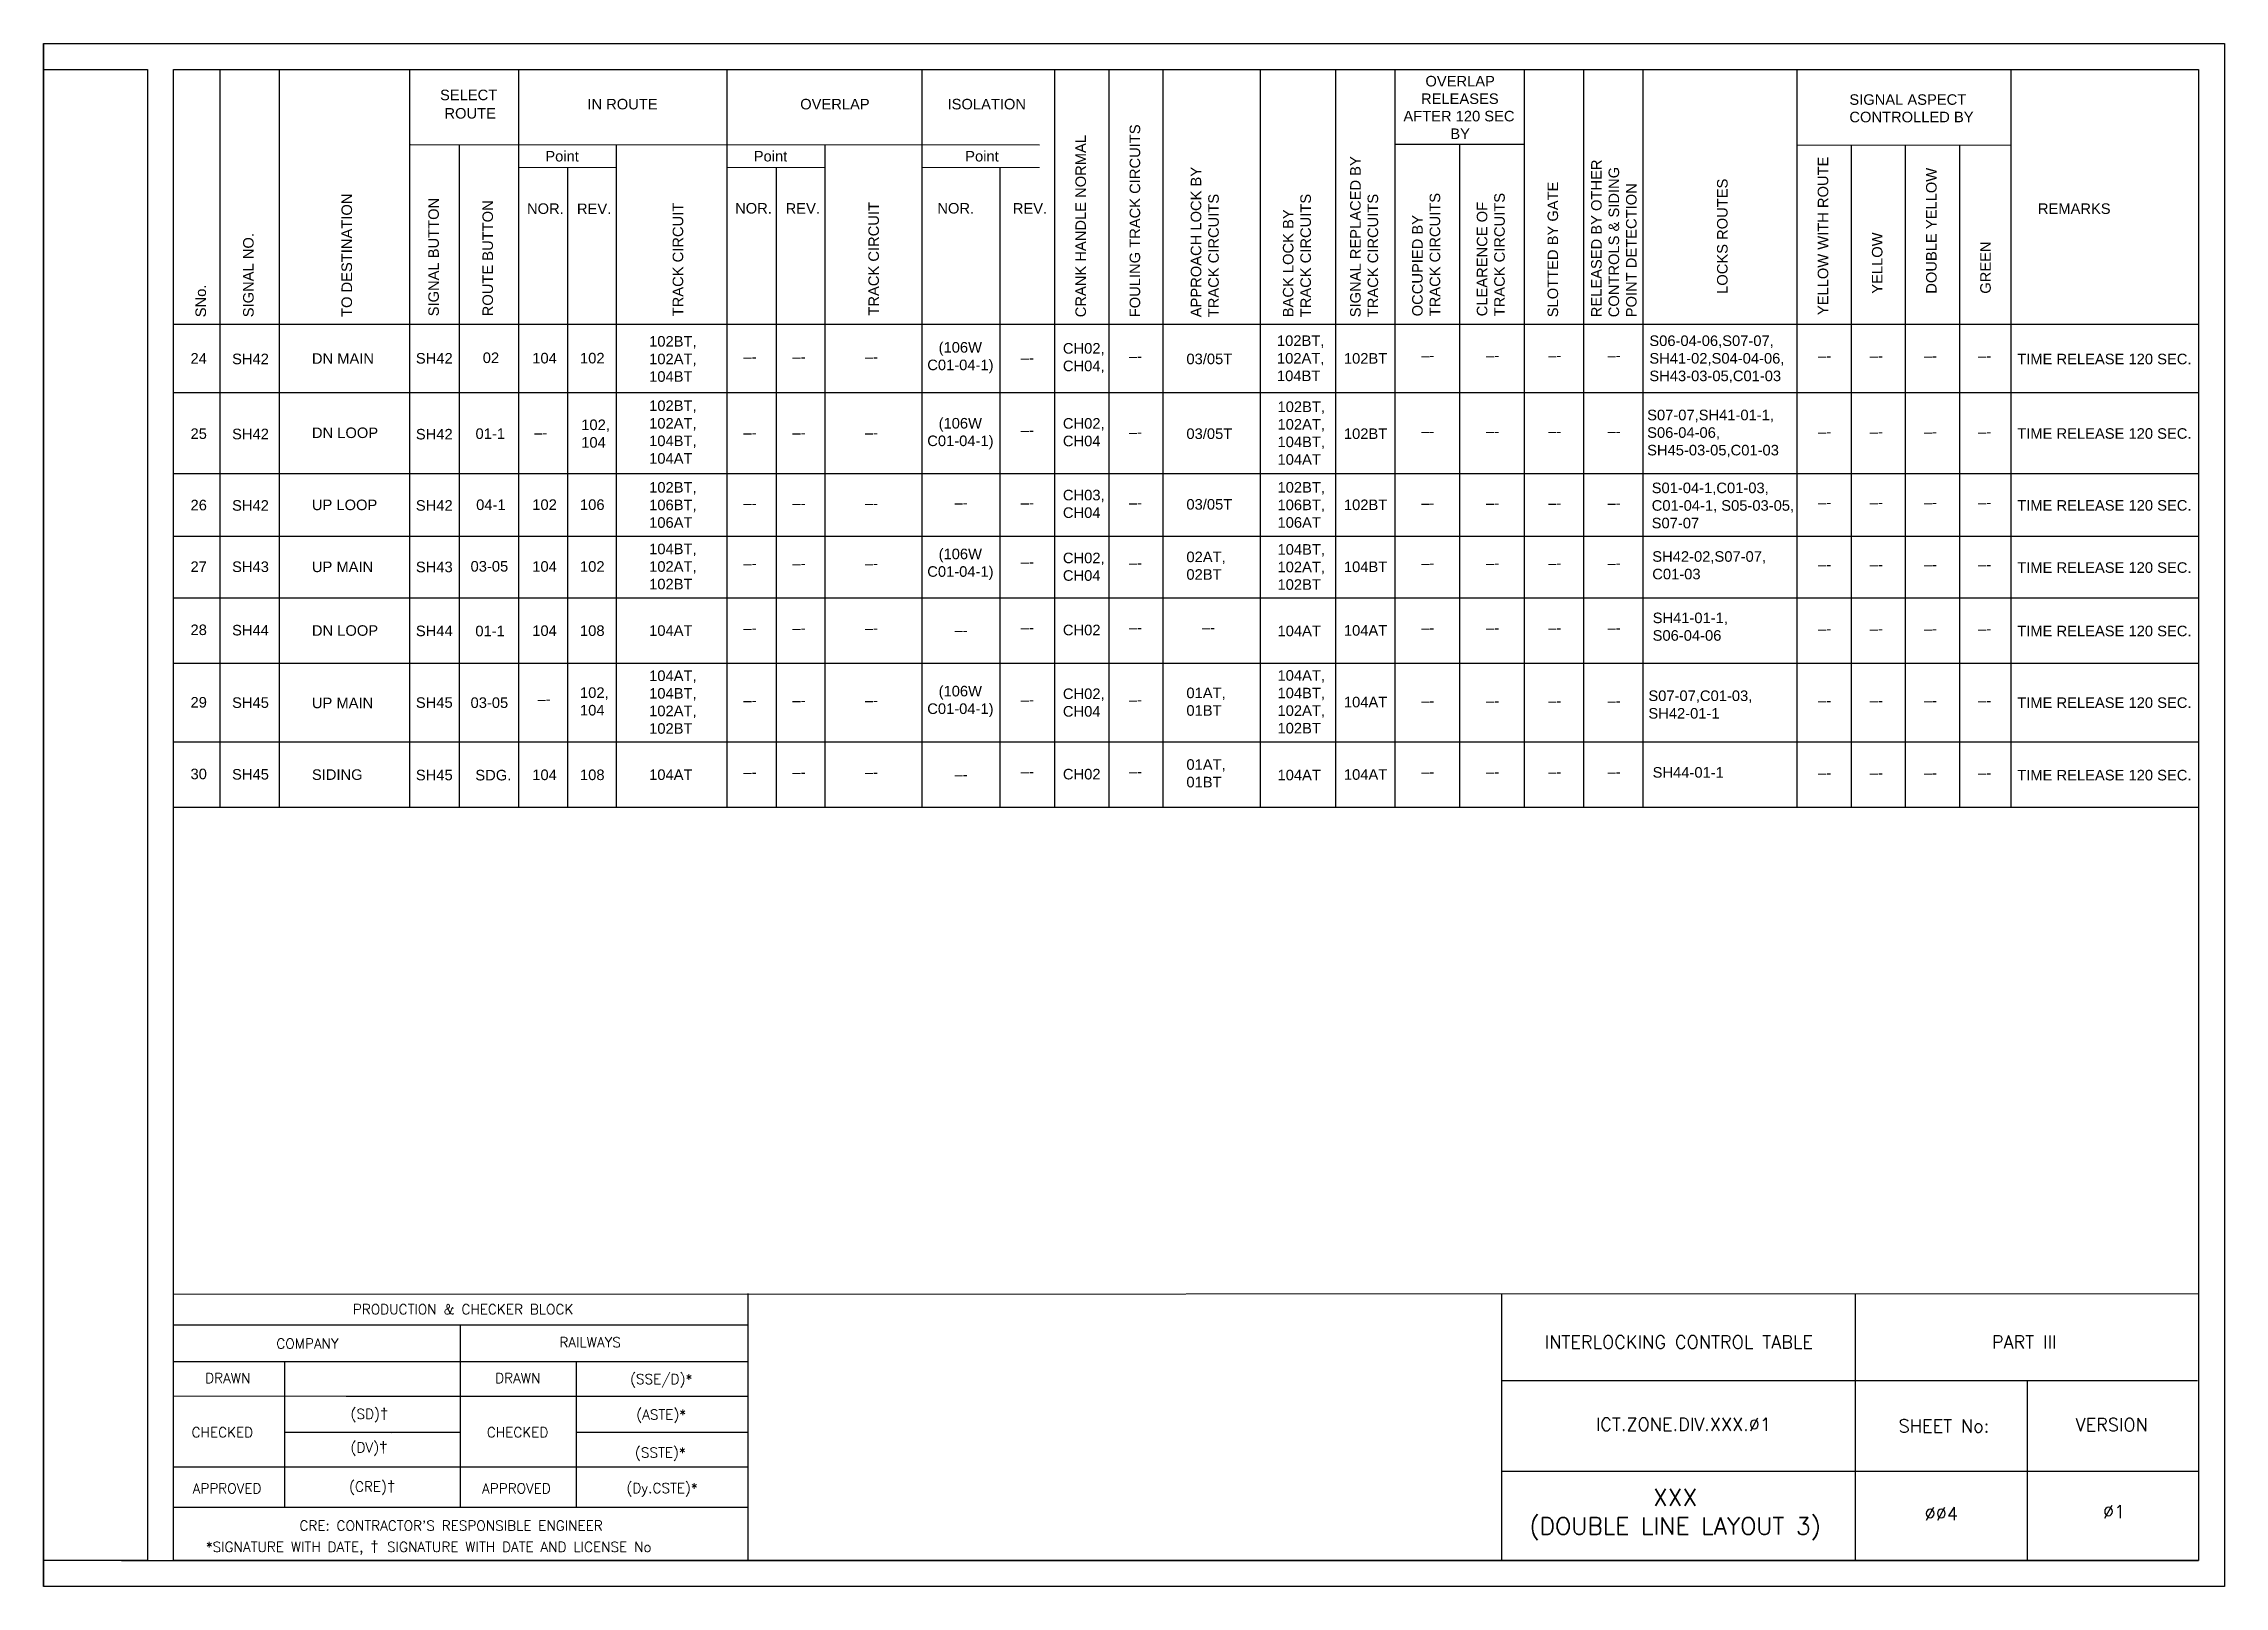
# Model space of a CAD drawing. Header units: inches. Extents: x -19 to 1640, y 39 to 741.
# Drawn here: x 1216.1 to 1636.1, y 38.8 to 335.7 of the extents above; entities that cross this region are included whole.
import ezdxf
from ezdxf.enums import TextEntityAlignment as Align

# ---------------------------------------------------------------- set-up
doc = ezdxf.new("R2010")
doc.units = ezdxf.units.IN
doc.header["$MEASUREMENT"] = 0
for name, color, linetype in [('PDF2_Text', 7, 'Continuous'), ('PDF3_Text', 7, 'Continuous'), ('PDF_Geometry', 7, 'Continuous'), ('PDF_Text', 7, 'Continuous')]:
    doc.layers.add(name, color=color, linetype=linetype)
doc.styles.add('PDF Arial', font='arial.ttf')
doc.styles.add('ROMANS', font='romans.shx', dxfattribs={"height": 2})

msp = doc.modelspace()

# ---------------------------------------------------------------- texts
at = {"style": 'ROMANS'}
for s, p in [('PRODUCTION & CHECKER BLOCK', (1296.85, 92.1)), ('COMPANY', (1266.88, 85.49)), ('RAILWAYS', (1321.3, 85.74)), ('DRAWN', (1251.53, 78.86)), ('DRAWN', (1307.38, 78.86)), ('(SSE/D)*', (1335, 78.66)), ('(ASTE)*', (1335, 71.83)), ('CHECKED', (1250.48, 68.41)), ('CHECKED', (1307.34, 68.41)), ('(SSTE)*', (1334.83, 64.51)), ('(Dy.CSTE)*', (1335.16, 57.68)), ('APPROVED', (1251.38, 57.61)), ('APPROVED', (1307.11, 57.61)), ("CRE: CONTRACTOR'S RESPONSIBLE ENGINEER", (1294.53, 50.45))]:
    msp.add_text(s, height=1.92, dxfattribs=at).set_placement(p, align=Align.MIDDLE_CENTER)
at = {"lineweight": -2, "style": 'ROMANS'}
for s, p in [('INTERLOCKING CONTROL TABLE', (1530.98, 85.78)), ('PART III', (1597.48, 85.78)), ('ICT.ZONE.DIV.XXX.Ø1', (1531.87, 69.94)), ('SHEET No:', (1582.05, 69.64)), ('VERSION', (1614.35, 69.86)), ('ØØ4 ', (1582.39, 52.77)), ('Ø1', (1614.82, 53.15))]:
    msp.add_text(s, height=2.5, dxfattribs=at).set_placement(p, align=Align.MIDDLE_CENTER)
at = {"char_height": 1.92, "attachment_point": 1, "style": 'ROMANS'}
for s, width, insert in [('(SD){\\fArial|b0|i0|c0|p34;\\H1.08333x;†}', 8.1172, (1275.16, 73.07)), ('(DV){\\fArial|b0|i0|c0|p34;\\H1.08333x;†}', 8.1172, (1275.16, 66.61)), ('(CRE){\\fArial|b0|i0|c0|p34;\\H1.08333x;†}', 8.1172, (1274.87, 59.07)), ('\\pi-5.76,l9.6,t9.6;*SIGNATURE WITH DATE, {\\fArial|b0|i0|c0|p34;\\H1.08333x;†  }SIGNATURE WITH DATE AND LICENSE No', 104.6362, (1243.45, 47.47))]:
    msp.add_mtext_dynamic_manual_height_columns(s, width=width, gutter_width=12.5, heights=[0], dxfattribs=dict(at, insert=insert))
at = {"insert": (1530.28, 57.53), "char_height": 3.3, "width": 68.7221, "attachment_point": 2, "style": 'ROMANS'}
msp.add_mtext('XXX\\P(DOUBLE LINE LAYOUT 3)', dxfattribs=at)
at = {"layer": 'PDF2_Text', "attachment_point": 7, "style": 'PDF Arial'}
for s, insert, char_height in [('102BT,\\P102AT,\\P104BT', (1332.67, 270.62), 2.03), ('CH02,\\PCH04,', (1412.36, 272.31), 2.03), ('102BT,\\P102AT,\\P104BT', (1453.59, 270.75), 2.03), ('SH42', (1252.35, 274.01), 2.03), ('SH42', (1287.75, 274.13), 2.03), ('02', (1300.63, 274.23), 2.03), ('104', (1310.17, 274.16), 2.03), ('102', (1319.36, 274.16), 2.03), ('–-', (1350.83, 274.46), 2.03), ('–-', (1360.27, 274.46), 2.03), ('–-', (1374.23, 274.46), 2.03), ('–-', (1404.24, 274.27), 2.03), ('–-', (1425.08, 274.58), 2.03), ('03/05T', (1436.15, 274.01), 2.03), ('102BT', (1466.48, 274.11), 2.03), ('–-', (1481.39, 274.72), 2.03), ('–-', (1493.86, 274.72), 2.03), ('–-', (1505.82, 274.72), 2.03), ('–-', (1517.27, 274.72), 2.03), ('–-', (1557.81, 274.64), 2.03), ('–-', (1567.76, 274.64), 2.03), ('–-', (1578.2, 274.64), 2.03), ('–-', (1588.63, 274.64), 2.03), ('TIME RELEASE 120 SEC.', (1596.16, 273.99), 2.0298), ('102BT,\\P102AT,\\P104BT,\\P104AT', (1332.67, 254.85), 2.03), ('102BT,\\P102AT,\\P104BT,\\P104AT', (1453.69, 254.65), 2.03), ('SH42', (1252.35, 259.55), 2.03), ('SH42', (1287.75, 259.52), 2.03), ('01-1', (1299.24, 259.62), 2.03), ('–-', (1310.54, 259.85), 2.03), ('102,\\P104', (1319.6, 257.94), 2.03), ('–-', (1350.83, 259.85), 2.03), ('–-', (1360.27, 259.85), 2.03), ('–-', (1374.23, 259.85), 2.03), ('–-', (1404.24, 260.32), 2.03), ('–-', (1425.08, 259.97), 2.03), ('03/05T', (1436.15, 259.61), 2.03), ('102BT', (1466.48, 259.61), 2.03), ('–-', (1481.39, 260.11), 2.03), ('–-', (1493.86, 260.11), 2.03), ('–-', (1505.82, 260.11), 2.03), ('–-', (1517.27, 260.11), 2.03), ('–-', (1557.81, 260.03), 2.03), ('–-', (1567.76, 260.03), 2.03), ('–-', (1578.2, 260.03), 2.03), ('–-', (1588.63, 260.03), 2.03), ('TIME RELEASE 120 SEC.', (1596.16, 259.65), 2.0298), ('SH42', (1252.35, 245.8), 2.03), ('SH42', (1287.75, 245.8), 2.03), ('04-1', (1299.36, 245.93), 2.03), ('102', (1310.17, 245.95), 2.03), ('106', (1319.36, 245.95), 2.03), ('102BT,\\P106BT,\\P106AT', (1332.67, 242.51), 2.03), ('CH03,\\PCH04', (1412.36, 244.41), 2.03), ('03/05T', (1436.15, 246.01), 2.03), ('102BT,\\P106BT,\\P106AT', (1453.69, 242.52), 2.03), ('102BT', (1466.48, 245.92), 2.03), ('TIME RELEASE 120 SEC.', (1596.16, 245.82), 2.0298), ('–-', (1350.83, 246.25), 2.03), ('–-', (1360.27, 246.25), 2.03), ('–-', (1374.23, 246.25), 2.03), ('–-', (1391.5, 246.37), 2.03), ('–-', (1404.24, 246.37), 2.03), ('–-', (1425.08, 246.37), 2.03), ('–-', (1481.39, 246.31), 2.03), ('–-', (1493.86, 246.31), 2.03), ('–-', (1505.82, 246.31), 2.03), ('–-', (1517.27, 246.31), 2.03), ('–-', (1557.81, 246.43), 2.03), ('–-', (1567.76, 246.43), 2.03), ('–-', (1578.2, 246.43), 2.03), ('–-', (1588.63, 246.43), 2.03), ('104BT,\\P102AT,\\P102BT', (1332.67, 230.66), 2.03), ('104BT,\\P102AT,\\P102BT', (1453.69, 230.57), 2.03), ('SH43', (1252.35, 234), 2.03), ('SH43', (1287.75, 233.96), 2.03), ('03-05', (1298.28, 234.08), 2.03), ('104', (1310.17, 234.05), 2.03), ('102', (1319.36, 234.05), 2.03), ('–-', (1350.83, 234.69), 2.03), ('–-', (1360.27, 234.69), 2.03), ('–-', (1374.23, 234.69), 2.03), ('–-', (1404.24, 234.98), 2.03), ('CH02,\\PCH04', (1412.36, 232.31), 2.03), ('–-', (1425.08, 234.8), 2.03), ('02AT,\\P02BT', (1436.15, 232.51), 2.03), ('104BT', (1466.48, 233.99), 2.03), ('–-', (1481.39, 234.75), 2.03), ('–-', (1493.86, 234.75), 2.03), ('–-', (1505.82, 234.75), 2.03), ('–-', (1517.27, 234.75), 2.03), ('–-', (1557.81, 234.48), 2.03), ('–-', (1567.76, 234.48), 2.03), ('–-', (1578.2, 234.48), 2.03), ('–-', (1588.63, 234.48), 2.03), ('TIME RELEASE 120 SEC.', (1596.16, 233.84), 2.0298), ('SH44', (1252.35, 221.79), 2.03), ('SH44', (1287.75, 221.65), 2.03), ('01-1', (1299.2, 221.63), 2.03), ('104', (1310.17, 221.69), 2.03), ('108', (1319.36, 221.69), 2.03), ('104AT', (1332.67, 221.71), 2.03), ('–-', (1350.83, 222.23), 2.03), ('–-', (1360.27, 222.23), 2.03), ('–-', (1374.23, 222.23), 2.03), ('–-', (1391.5, 221.8), 2.03), ('–-', (1404.24, 222.35), 2.03), ('CH02', (1412.36, 221.82), 2.03), ('–-', (1425.08, 222.35), 2.03), ('–-', (1439.15, 222.35), 2.03), ('104AT', (1453.69, 221.64), 2.03), ('104AT', (1466.48, 221.74), 2.03), ('–-', (1481.39, 222.29), 2.03), ('–-', (1493.86, 222.29), 2.03), ('–-', (1505.82, 222.29), 2.03), ('–-', (1517.27, 222.29), 2.03), ('–-', (1557.81, 222.1), 2.03), ('–-', (1567.76, 222.1), 2.03), ('–-', (1578.2, 222.1), 2.03), ('–-', (1588.63, 222.1), 2.03), ('TIME RELEASE 120 SEC.', (1596.16, 221.63), 2.0298), ('104AT,\\P104BT,\\P102AT,\\P102BT', (1332.67, 202.86), 2.03), ('104AT,\\P104BT,\\P102AT,\\P102BT', (1453.69, 202.92), 2.03), ('102,\\P104', (1319.36, 206.38), 2.03), ('CH02,\\PCH04', (1412.36, 206.16), 2.03), ('01AT,\\P01BT', (1436.15, 206.33), 2.03), ('104AT', (1466.48, 207.95), 2.03), ('SH45', (1252.35, 207.84), 2.03), ('SH45', (1287.75, 207.85), 2.03), ('03-05', (1298.28, 207.83), 2.03), ('–-', (1311.19, 208.57), 2.03), ('–-', (1350.83, 208.32), 2.03), ('–-', (1360.27, 208.32), 2.03), ('–-', (1374.23, 208.32), 2.03), ('–-', (1404.24, 208.44), 2.03), ('–-', (1425.08, 208.44), 2.03), ('–-', (1481.39, 208.23), 2.03), ('–-', (1493.86, 208.23), 2.03), ('–-', (1505.82, 208.23), 2.03), ('–-', (1517.27, 208.23), 2.03), ('–-', (1557.81, 208.3), 2.03), ('–-', (1567.76, 208.3), 2.03), ('–-', (1578.2, 208.3), 2.03), ('–-', (1588.63, 208.3), 2.03), ('TIME RELEASE 120 SEC.', (1596.16, 207.83), 2.0298), ('01AT,\\P01BT', (1436.15, 192.54), 2.03), ('SH45', (1252.35, 194.04), 2.03), ('SH45', (1287.75, 193.9), 2.03), ('SDG.', (1299.2, 193.88), 2.03), ('104', (1310.17, 193.94), 2.03), ('108', (1319.36, 193.94), 2.03), ('104AT', (1332.67, 193.97), 2.03), ('–-', (1350.83, 194.49), 2.03), ('–-', (1360.27, 194.49), 2.03), ('–-', (1374.23, 194.49), 2.03), ('–-', (1391.5, 194.05), 2.03), ('–-', (1404.24, 194.6), 2.03), ('CH02', (1412.36, 194.07), 2.03), ('–-', (1425.08, 194.6), 2.03), ('104AT', (1453.69, 193.9), 2.03), ('104AT', (1466.48, 194), 2.03), ('–-', (1481.39, 194.55), 2.03), ('–-', (1493.86, 194.55), 2.03), ('–-', (1505.82, 194.55), 2.03), ('–-', (1517.27, 194.55), 2.03), ('–-', (1557.81, 194.35), 2.03), ('–-', (1567.76, 194.35), 2.03), ('–-', (1578.2, 194.35), 2.03), ('–-', (1588.63, 194.35), 2.03), ('TIME RELEASE 120 SEC.', (1596.16, 193.88), 2.0298)]:
    msp.add_mtext(s, dxfattribs=dict(at, insert=insert, char_height=char_height))
for s, insert, char_height, width in [('\\pi1.54512;(106W\\P\\pi-0.64179;C01-04-1)', (1386.88, 272.27), 2.0298, 11.2384), ('\\pi1.54512;(106W\\P\\pi-0.64179;C01-04-1)', (1386.88, 257.66), 2.0298, 11.2384), ('CH02,\\PCH04', (1412.36, 258.21), 2.03, 7.9313), ('\\pi1.54512;(106W\\P\\pi-0.64179;C01-04-1)', (1386.88, 232.5), 2.0298, 11.2384), ('\\pi1.54512;(106W\\P\\pi-0.64179;C01-04-1)', (1386.88, 206.09), 2.0298, 11.2384)]:
    msp.add_mtext(s, dxfattribs=dict(at, insert=insert, char_height=char_height, width=width))
at = {"layer": 'PDF3_Text', "attachment_point": 7, "style": 'PDF Arial'}
for s, insert, char_height in [('S06-04-06,S07-07, \\PSH41-02,S04-04-06,\\PSH43-03-05,C01-03', (1525.31, 270.39), 2.0298), ('S07-07,SH41-01-1,\\PS06-04-06,\\PSH45-03-05,C01-03', (1524.88, 256.1), 2.0298), ('S01-04-1,C01-03,\\PC01-04-1, S05-03-05,\\PS07-07', (1525.76, 242.41), 2.0298), ('SH42-02,S07-07,\\PC01-03', (1525.87, 232.59), 2.0298), ('SH41-01-1,\\PS06-04-06', (1525.94, 220.77), 2.03), ('S07-07,C01-03,\\PSH42-01-1', (1525.12, 205.78), 2.0298), ('SH44-01-1', (1525.94, 194.41), 2.03)]:
    msp.add_mtext(s, dxfattribs=dict(at, insert=insert, char_height=char_height))
at = {"layer": 'PDF_Text', "attachment_point": 7, "style": 'PDF Arial'}
for s, insert, char_height in [('OVERLAP', (1482.18, 327.48), 2.027), ('SELECT', (1292.4, 324.83), 2.027), ('IN ROUTE', (1320.78, 323.06), 2.027), ('OVERLAP', (1361.77, 323.06), 2.027), ('ISOLATION', (1390.15, 323.06), 2.027), ('RELEASES', (1481.33, 324.11), 2.027), ('SIGNAL ASPECT', (1563.83, 323.94), 2.0273), ('ROUTE', (1293.25, 321.29), 2.027), ('AFTER 120 SEC', (1477.94, 320.75), 2.0273), ('BY', (1486.97, 317.39), 2.027), ('CONTROLLED BY', (1563.83, 320.58), 2.0273), ('Point', (1312.68, 313.03), 2.027), ('Point', (1352.82, 313.03), 2.027), ('Point', (1393.55, 313.03), 2.027), ('NOR.', (1309.15, 302.94), 2.027), ('REV.', (1318.77, 302.94), 2.027), ('NOR.', (1349.23, 303.01), 2.027), ('REV.', (1358.96, 303.01), 2.027), ('NOR.', (1388.18, 303.01), 2.027), ('REV.', (1402.71, 303.01), 2.027), ('REMARKS', (1600.14, 302.94), 2.027), ('24', (1244.35, 274.14), 2.027), ('DN MAIN', (1267.73, 274.11), 2.027), ('25', (1244.35, 259.62), 2.027), ('DN LOOP', (1267.73, 259.79), 2.027), ('26', (1244.35, 245.87), 2.027), ('UP LOOP', (1267.73, 245.91), 2.027), ('27', (1244.35, 234.04), 2.027), ('UP MAIN', (1267.73, 233.98), 2.027), ('28', (1244.35, 221.86), 2.027), ('DN LOOP', (1267.73, 221.72), 2.027), ('29', (1244.35, 207.91), 2.027), ('UP MAIN', (1267.73, 207.78), 2.027), ('30', (1244.35, 194.11), 2.027), ('SIDING', (1267.73, 193.98), 2.027)]:
    msp.add_mtext(s, dxfattribs=dict(at, insert=insert, char_height=char_height))
at = {"layer": 'PDF_Text', "attachment_point": 7, "rotation": 90, "style": 'PDF Arial'}
for s, insert, char_height in [('FOULING TRACK CIRCUITS', (1427.27, 283.07), 2.0273), ('CRANK HANDLE NORMAL', (1416.83, 283.07), 2.0273), ('APPROACH LOCK BY', (1439.04, 283.07), 2.0273), ('SIGNAL REPLACED BY', (1469.74, 283.07), 2.0273), ('RELEASED BY OTHER', (1516.15, 283.07), 2.0273), ('CONTROLS & SIDING', (1519.51, 283.07), 2.0273), ('YELLOW WITH ROUTE', (1559.79, 283.48), 2.0273), ('DOUBLE YELLOW', (1580.66, 287.6), 2.0273), ('TO DESTINATION', (1275.48, 283.13), 2.0273), ('TRACK CIRCUITS', (1442.41, 283.07), 2.0273), ('TRACK CIRCUITS', (1460.15, 283.07), 2.0273), ('TRACK CIRCUITS', (1473.1, 283.07), 2.0273), ('TRACK CIRCUITS', (1485.05, 283.25), 2.0273), ('TRACK CIRCUITS', (1497.49, 283.25), 2.0273), ('SLOTTED BY GATE', (1507.76, 283.07), 2.0273), ('POINT DETECTION', (1522.87, 283.07), 2.0273), ('LOCKS ROUTES', (1540.4, 287.57), 2.0273), ('SIGNAL BUTTON', (1292.2, 283.25), 2.0273), ('ROUTE BUTTON', (1302.63, 283.25), 2.0273), ('TRACK CIRCUIT', (1339.26, 283.25), 2.0273), ('TRACK CIRCUIT', (1376.95, 283.39), 2.0273), ('BACK LOCK BY', (1456.79, 283.07), 2.0273), ('OCCUPIED BY', (1481.68, 283.25), 2.0273), ('CLEARENCE OF', (1494.13, 283.25), 2.0273), ('SIGNAL NO.', (1256.53, 283.07), 2.027), ('YELLOW', (1570.23, 287.6), 2.027), ('GREEN', (1591.09, 287.6), 2.027), ('SNo.', (1247.36, 283.07), 2.027)]:
    msp.add_mtext(s, dxfattribs=dict(at, insert=insert, char_height=char_height))

# ---------------------------------------------------------------- blocks, each defined once
blk = doc.blocks.new('A$C1B685902')
at = {"color": 7}
blk.add_line((0, 297), (0, 0), dxfattribs=at)
for points in [[(0, 297), (420, 297), (420, 0), (0, 0)], [(25, 292), (415, 292), (415, 5), (25, 5)]]:
    blk.add_lwpolyline(points, close=True, dxfattribs=at)
blk.add_lwpolyline([(0, 292), (20, 292), (20, 5), (0, 5)], dxfattribs=at)

# ---------------------------------------------------------------- linework, layer by layer
for p, q in [((1249.96, 330.75), (1249.96, 188.69)), ((1261.4, 330.75), (1261.4, 188.69)), ((1286.49, 330.75), (1286.49, 188.69)), ((1307.5, 330.75), (1307.5, 188.69)), ((1347.65, 330.75), (1347.65, 188.69)), ((1385.22, 330.75), (1385.22, 188.69)), ((1410.76, 330.75), (1410.76, 188.69)), ((1421.2, 330.75), (1421.2, 188.69)), ((1431.63, 330.75), (1431.63, 188.69)), ((1450.38, 330.75), (1450.38, 188.69)), ((1464.84, 330.75), (1464.84, 188.69)), ((1476.29, 330.75), (1476.29, 188.69)), ((1501.18, 330.75), (1501.18, 188.69)), ((1512.62, 330.75), (1512.62, 188.69)), ((1524.06, 330.75), (1524.06, 188.69)), ((1553.72, 330.75), (1553.72, 188.69)), ((1594.9, 330.75), (1594.9, 188.69)), ((1407.8, 316.21), (1286.7, 316.24)), ((1296.06, 316.31), (1296.06, 188.69)), ((1326.35, 316.24), (1326.35, 188.69)), ((1366.5, 316.31), (1366.5, 188.69)), ((1501.18, 316.3), (1476.29, 316.31)), ((1488.73, 316.31), (1488.73, 188.69)), ((1594.9, 316.16), (1553.72, 316.17)), ((1564.15, 316.17), (1564.15, 188.69)), ((1574.59, 316.17), (1574.59, 188.69)), ((1585.02, 316.17), (1585.02, 188.69)), ((1316.92, 311.95), (1316.92, 188.69)), ((1357.14, 311.88), (1357.14, 188.69)), ((1400.19, 311.88), (1400.19, 188.69)), ((1631.05, 281.67), (1241.05, 281.67)), ((1631.05, 268.49), (1241.05, 268.49)), ((1631.05, 252.9), (1241.05, 252.9)), ((1631.05, 240.89), (1241.05, 240.89)), ((1631.05, 229.02), (1241.05, 229.02)), ((1631.05, 216.43), (1241.05, 216.43)), ((1631.05, 201.27), (1241.05, 201.27)), ((1631.05, 188.69), (1241.05, 188.69)), ((1241.07, 95.02), (1631.05, 95.1)), ((1351.67, 95.1), (1351.67, 43.75)), ((1274.31, 89.04), (1241.06, 89.04)), ((1351.67, 89.04), (1274.31, 89.04)), ((1296.27, 89.04), (1296.27, 53.95)), ((1274.31, 82), (1241.06, 82)), ((1262.5, 53.95), (1262.5, 82)), ((1351.67, 81.99), (1274.31, 82)), ((1318.71, 53.95), (1318.71, 82)), ((1598.1, 78.38), (1598.1, 43.75)), ((1274.31, 75.33), (1241.06, 75.34)), ((1351.67, 75.33), (1274.31, 75.33)), ((1296.27, 68.36), (1262.5, 68.36)), ((1282.97, 68.21), (1282.97, 68.21)), ((1351.67, 68.35), (1318.71, 68.35)), ((1274.31, 61.69), (1241.06, 61.69)), ((1351.67, 61.68), (1274.31, 61.69)), ((1274.31, 53.95), (1241.06, 53.95)), ((1351.67, 53.94), (1274.31, 53.95))]:
    msp.add_line(p, q)
at = {"lineweight": -2}
for p, q in [((1496.91, 43.75), (1496.91, 95.1)), ((1496.91, 78.38), (1630.87, 78.38)), ((1496.91, 60.92), (1631.05, 60.92))]:
    msp.add_line(p, q, dxfattribs=at)
at = {"linetype": 'Continuous', "lineweight": -2}
for p, q in [((1564.99, 43.75), (1564.99, 95.1)), ((1231.05, 43.75), (1513.05, 43.75)), ((1231.05, 43.75), (1631.05, 43.75))]:
    msp.add_line(p, q, dxfattribs=at)
at = {"layer": 'PDF_Geometry', "lineweight": 15}
for points in [[(1261.4, 188.69), (1261.4, 330.82)], [(1286.49, 188.69), (1286.49, 330.82)], [(1501.18, 316.31), (1501.18, 330.75)], [(1512.62, 316.31), (1512.62, 330.75)], [(1524.06, 316.31), (1524.06, 330.75)], [(1286.7, 316.24), (1307.57, 316.24)], [(1307.57, 316.24), (1407.87, 316.24)], [(1501.18, 311.96), (1501.18, 316.31)], [(1307.57, 311.88), (1326.42, 311.88)], [(1316.92, 281.74), (1316.92, 311.95)], [(1347.72, 311.88), (1366.57, 311.88)], [(1385.22, 311.88), (1407.87, 311.88)], [(1501.18, 281.74), (1501.18, 311.95)], [(1512.62, 281.74), (1512.62, 311.95)], [(1524.06, 281.74), (1524.06, 311.95)], [(1410.76, 216.43), (1410.76, 281.67)], [(1421.2, 216.43), (1421.2, 281.67)]]:
    msp.add_lwpolyline(points, dxfattribs=at)

# ---------------------------------------------------------------- block references
msp.add_blockref('A$C1B685902', (1216.05, 38.75))

msp.set_redraw_order([(e.dxf.handle, doc.entitydb.next_handle()) for e in msp.query("TEXT MTEXT ATTDEF DIMENSION ARC_DIMENSION")])  # texts and dimensions are drawn at this point

doc.saveas('drawing.dxf')
